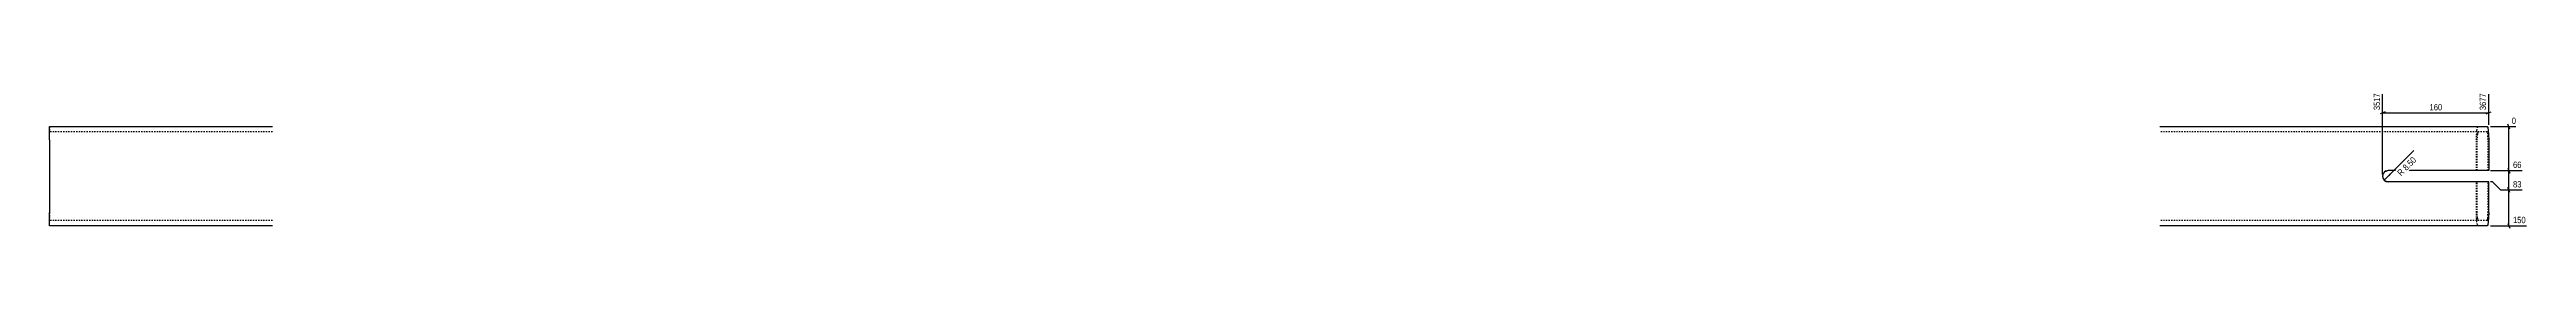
# Model space of a CAD drawing. Header units: millimetres. Extents: x 8 to 13349, y 5 to 267.
# Drawn here: x 9616 to 13349, y 8 to 213 of the extents above; entities that cross this region are included whole.
import ezdxf

# ---------------------------------------------------------------- set-up
doc = ezdxf.new("R2010")
doc.units = ezdxf.units.MM
doc.linetypes.add('DXK_LINE_DOT2', pattern=[3.9198, 1.9599, -1.9599])
doc.layers.add('MÅLSÆTNING', color=7, linetype='Continuous')
doc.layers.add('STÅL', color=7, linetype='Continuous')
doc.styles.add('Arial Narrow', font='ARIALN.TTF', dxfattribs={"height": 0.2})

msp = doc.modelspace()

# ---------------------------------------------------------------- hatches: boundary and pattern name
at = {"layer": 'MÅLSÆTNING', "linetype": 'Continuous'}
msp.add_hatch(color=7, dxfattribs=at).paths.add_polyline_path([(13144.8, 88.2), (13135.1, 80.2), (13143, 90)])

# ---------------------------------------------------------------- linework, layer by layer
at = {"layer": 'MÅLSÆTNING', "color": 7, "linetype": 'Continuous'}
for p, q in [((13132.6, 88.8), (13132.6, 210.5)), ((13292.5, 163.8), (13292.5, 210.5)), ((13136.3, 183.4), (13128.8, 180.4)), ((13132.6, 181.9), (13292.5, 181.9)), ((13288.8, 180.4), (13296.3, 183.4)), ((13295, 161.3), (13333.4, 161.3)), ((13324.6, 157.5), (13321.6, 165)), ((13135.1, 80.2), (13179.9, 125.1)), ((13298.1, 77.8), (13295, 77.8)), ((13298.1, 77.8), (13295, 77.8)), ((13310.6, 65.3), (13298.1, 77.8)), ((13343.2, 65.3), (13310.6, 65.3)), ((13324.6, 61.5), (13321.6, 69)), ((13323.1, 11.3), (13323.1, 65.3)), ((13295, 11.3), (13349.3, 11.3)), ((13321.6, 15), (13324.6, 7.5))]:
    msp.add_line(p, q, dxfattribs=at)
msp.add_arc((13141.1, 86.3), 8.5, 180, 270, dxfattribs=at)
at = {"layer": 'STÅL', "color": 2, "linetype": 'Continuous'}
for p, q in [((9615.6, 141.3), (9615.6, 161.3)), ((9615.6, 161.3), (9951.6, 161.3)), ((12796.6, 161.3), (13290.1, 161.3)), ((13290.1, 161.3), (13291, 159.7)), ((13291, 159.7), (13291.8, 155.4)), ((13291.8, 155.4), (13292.3, 148.9)), ((9615.6, 141.3), (9615.6, 31.3)), ((13292.3, 148.9), (13292.5, 141.3)), ((13292.5, 141.3), (13292.5, 94.8)), ((13141.1, 94.8), (13137.8, 94.1)), ((13137.8, 78.4), (13141.1, 77.8)), ((13292.5, 94.8), (13141.1, 94.8)), ((13292.5, 77.8), (13141.1, 77.8)), ((13292.5, 31.3), (13292.5, 77.8)), ((9615.6, 17.1), (9615.6, 31.3)), ((9615.6, 11.3), (9615.6, 17.1)), ((9951.6, 11.3), (9615.6, 11.3)), ((13290.1, 11.3), (12796.6, 11.3)), ((13291, 12.8), (13290.1, 11.3)), ((13291.8, 17.1), (13291, 12.8)), ((13292.3, 23.6), (13291.8, 17.1)), ((13292.5, 31.3), (13292.3, 23.6))]:
    msp.add_line(p, q, dxfattribs=at)
at = {"layer": 'STÅL', "color": 7, "linetype": 'DXK_LINE_DOT2'}
for p, q in [((9615.6, 161.3), (9615.6, 155.4)), ((9951.6, 153.3), (9615.6, 153.3)), ((13290.1, 153.3), (12796.6, 153.3)), ((13274.3, 148.9), (13274.8, 155.4)), ((13274.8, 155.4), (13275.6, 159.7)), ((13275.5, 149.7), (13275.2, 145.8)), ((13276, 152.3), (13275.5, 149.7)), ((13275.6, 159.7), (13276.6, 161.3)), ((13276.6, 153.3), (13276, 152.3)), ((13290.6, 152.3), (13290.1, 153.3)), ((13291.1, 149.7), (13290.6, 152.3)), ((13291.4, 145.8), (13291.1, 149.7)), ((13274.1, 141.3), (13274.3, 148.9)), ((13274.1, 94.8), (13274.1, 141.3)), ((13275.2, 145.8), (13275.1, 141.3)), ((13275.1, 94.8), (13275.1, 141.3)), ((13291.5, 141.3), (13291.4, 145.8)), ((13291.5, 94.8), (13291.5, 141.3)), ((13137.8, 94.1), (13141.1, 94.8)), ((13141.1, 77.8), (13137.8, 78.4)), ((13274.1, 31.3), (13274.1, 77.8)), ((13274.1, 77.8), (13275.1, 77.8)), ((13275.1, 31.3), (13275.1, 77.8)), ((13291.5, 31.3), (13291.5, 77.8)), ((13291.5, 77.8), (13292.5, 77.8)), ((9615.6, 31.3), (9615.6, 23.6)), ((9615.6, 23.6), (9615.6, 22.8)), ((9615.6, 17.1), (9615.6, 22.8)), ((9951.6, 19.3), (9615.6, 19.3)), ((13290.1, 19.3), (12796.6, 19.3)), ((13274.3, 23.6), (13274.1, 31.3)), ((13274.8, 17.1), (13274.3, 23.6)), ((13275.6, 12.8), (13274.8, 17.1)), ((13275.2, 26.7), (13275.1, 31.3)), ((13275.4, 23.6), (13275.2, 26.7)), ((13275.5, 22.8), (13275.4, 23.6)), ((13275.5, 22.8), (13276, 20.2)), ((13276.6, 11.3), (13275.6, 12.8)), ((13276, 20.2), (13276.6, 19.3)), ((13290.1, 19.3), (13290.6, 20.2)), ((13290.6, 20.2), (13291.1, 22.8)), ((13291.1, 22.8), (13291.4, 26.7)), ((13291.4, 26.7), (13291.5, 31.3))]:
    msp.add_line(p, q, dxfattribs=at)
at = {"layer": 'STÅL', "color": 2, "linetype": 'Continuous'}
msp.add_arc((13141.1, 86.3), 8.5, 112.5, 247.5, dxfattribs=at)
at = {"layer": 'STÅL', "color": 7, "linetype": 'DXK_LINE_DOT2'}
msp.add_arc((13141.1, 86.3), 8.5, 112.5, 247.5, dxfattribs=at)

# ---------------------------------------------------------------- next in the draw order: wipeouts: each hides what was drawn before it
at = {"color": 0, "linetype": 'Continuous'}
for points in [[(13130.6, 212.5), (13116.6, 212.5), (13116.6, 184.2), (13130.6, 184.2)], [(13290.5, 212.5), (13276.5, 212.5), (13276.5, 184.2), (13290.5, 184.2)], [(13343.4, 67.3), (13343.4, 81.3), (13327.2, 81.3), (13327.2, 67.3)], [(13349.4, 13.3), (13349.4, 27.3), (13327.2, 27.3), (13327.2, 13.3)]]:
    msp.add_wipeout(points, dxfattribs=at).dxf.layer = 'MÅLSÆTNING'
at = {"color": 0}
for points in [[(13223.7, 183.8), (13223.7, 197.8), (13201.4, 197.8), (13201.4, 183.8)], [(13186.2, 108.9), (13176.3, 118.8), (13150.6, 93.1), (13160.5, 83.2)]]:
    msp.add_wipeout(points, dxfattribs=at).dxf.layer = 'MÅLSÆTNING'

# ---------------------------------------------------------------- next in the draw order: linework, layer by layer
at = {"layer": 'MÅLSÆTNING', "color": 7, "linetype": 'Continuous'}
for p, q in [((13295, 94.8), (13343.2, 94.8)), ((13310.6, 65.3), (13298.1, 77.8)), ((13321.6, 98.5), (13324.6, 91)), ((13323.1, 65.3), (13323.1, 94.8)), ((13343.2, 65.3), (13310.6, 65.3)), ((13324.6, 61.5), (13321.6, 69))]:
    msp.add_line(p, q, dxfattribs=at)

# ---------------------------------------------------------------- next in the draw order: texts
at = {"layer": 'MÅLSÆTNING', "color": 3, "linetype": 'Continuous', "style": 'Arial Narrow'}
for s, p in [('3517', (13128.6, 186.2)), ('3677', (13288.5, 186.2))]:
    msp.add_text(s, height=9.54, rotation=90.0002, dxfattribs=at).set_placement(p)
at = {"layer": 'MÅLSÆTNING', "color": 3, "style": 'Arial Narrow'}
msp.add_text('160', height=9.54, dxfattribs=at).set_placement((13203.4, 185.8))
msp.add_text('R 8.50', height=9.54, rotation=45.0001, dxfattribs=at).set_placement((13160.5, 86))
at = {"layer": 'MÅLSÆTNING', "color": 3, "linetype": 'Continuous', "style": 'Arial Narrow'}
for s, p in [('83', (13329.2, 69.3)), ('150', (13329.2, 15.3))]:
    msp.add_text(s, height=9.54, dxfattribs=at).set_placement(p)

# ---------------------------------------------------------------- next in the draw order: wipeouts: each hides what was drawn before it
at = {"color": 0, "linetype": 'Continuous'}
msp.add_wipeout([(13343.4, 96.8), (13343.4, 110.8), (13327.2, 110.8), (13327.2, 96.8)], dxfattribs=at).dxf.layer = 'MÅLSÆTNING'

# ---------------------------------------------------------------- next in the draw order: linework, layer by layer
at = {"layer": 'MÅLSÆTNING', "color": 7, "linetype": 'Continuous'}
for p, q in [((13323.1, 94.8), (13323.1, 161.3)), ((13295, 94.8), (13343.2, 94.8)), ((13321.6, 98.5), (13324.6, 91))]:
    msp.add_line(p, q, dxfattribs=at)

# ---------------------------------------------------------------- next in the draw order: texts
at = {"layer": 'MÅLSÆTNING', "color": 3, "linetype": 'Continuous', "style": 'Arial Narrow'}
msp.add_text('66', height=9.54, dxfattribs=at).set_placement((13329.2, 98.8))

# ---------------------------------------------------------------- next in the draw order: wipeouts: each hides what was drawn before it
at = {"color": 0, "linetype": 'Continuous'}
msp.add_wipeout([(13335.4, 163.3), (13335.4, 177.3), (13325.3, 177.3), (13325.3, 163.3)], dxfattribs=at).dxf.layer = 'MÅLSÆTNING'

# ---------------------------------------------------------------- next in the draw order: texts
at = {"layer": 'MÅLSÆTNING', "color": 3, "linetype": 'Continuous', "style": 'Arial Narrow'}
msp.add_text('0', height=9.54, dxfattribs=at).set_placement((13327.3, 165.3))

doc.saveas('drawing.dxf')
